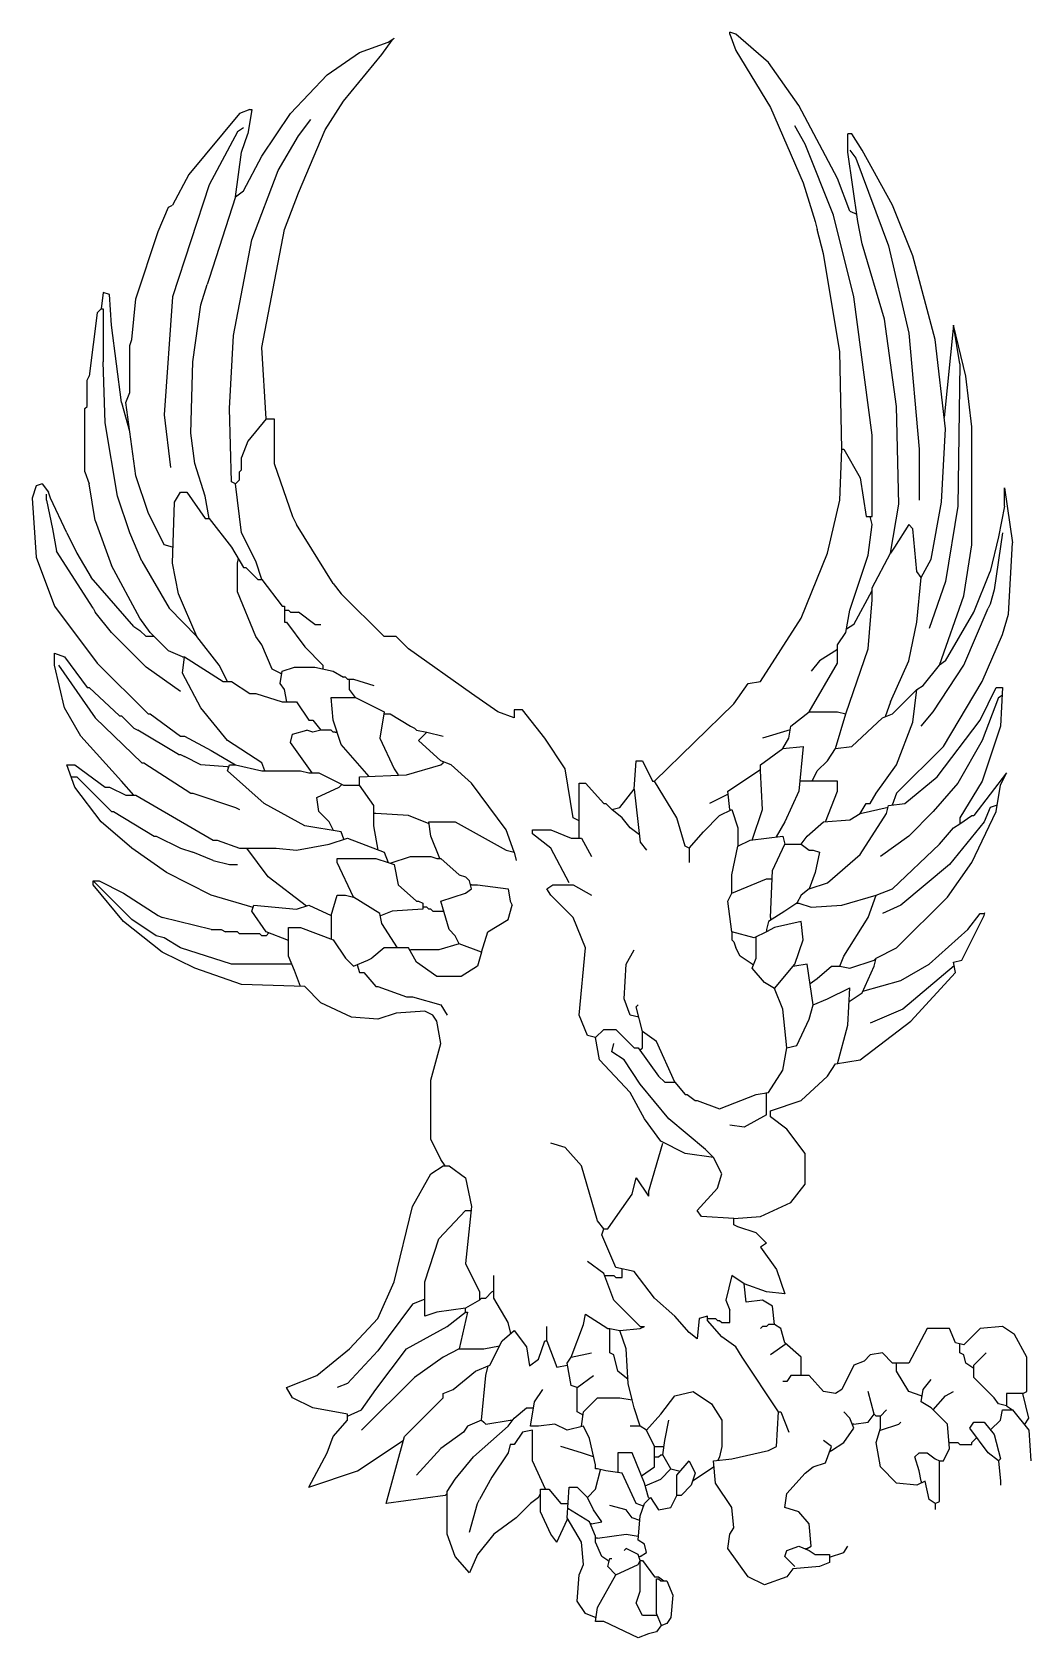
# Model space of a CAD drawing. Extents: x 0.88 to 5.61, y -8.03 to -0.43.
import ezdxf

# ---------------------------------------------------------------- set-up
doc = ezdxf.new("R2010")
doc.units = 0

msp = doc.modelspace()

# ---------------------------------------------------------------- linework, layer by layer
at = {"color": 7, "linetype": 'CONTINUOUS'}
for p, q in [((2.566736, -0.475389), (2.595641, -0.45612)), ((2.586006, -0.465754), (2.595641, -0.45612)), ((4.185465, -0.436849), (4.185465, -0.427213)), ((4.214372, -0.436849), (4.185465, -0.427213)), ((4.185465, -0.436849), (4.214372, -0.513932)), ((4.368536, -0.571742), (4.214372, -0.436849)), ((2.277677, -0.629554), (2.431841, -0.523567)), ((2.431841, -0.523567), (2.566736, -0.475389)), ((2.537829, -0.533201), (2.586006, -0.465754)), ((4.214372, -0.513932), (4.378172, -0.78372)), ((2.354758, -0.754813), (2.537829, -0.533201)), ((4.513065, -0.774084), (4.368536, -0.571742)), ((2.104241, -0.812625), (2.277677, -0.629554)), ((2.268041, -0.889707), (2.354758, -0.754813)), ((1.863358, -0.812625), (1.622477, -1.101684)), ((1.911536, -0.793354), (1.863358, -0.812625)), ((1.921172, -0.793354), (1.9019, -0.908978)), ((1.911536, -0.793354), (1.921172, -0.793354)), ((1.969348, -1.014967), (2.104241, -0.812625)), ((4.378172, -0.78372), (4.532336, -1.140225)), ((4.696136, -1.120954), (4.513065, -0.774084)), ((1.853724, -0.899342), (1.718829, -1.149861)), ((1.882629, -0.880072), (1.853724, -0.899342)), ((1.872994, -0.995696), (1.9019, -0.908978)), ((2.142783, -0.918613), (2.200594, -0.841532)), ((2.142783, -1.188401), (2.268041, -0.889707)), ((4.541972, -0.957154), (4.493794, -0.870437)), ((4.763583, -0.908978), (4.744312, -0.908978)), ((4.744312, -0.995696), (4.744312, -0.908978)), ((4.811758, -0.986061), (4.763583, -0.908978)), ((2.046429, -1.082413), (2.142783, -0.918613)), ((4.676865, -1.294389), (4.541972, -0.957154)), ((4.753948, -0.986061), (4.782853, -1.024601)), ((4.956289, -1.246213), (4.811758, -0.986061)), ((1.844089, -1.207672), (1.872994, -0.995696)), ((1.882629, -1.178767), (1.969348, -1.014967)), ((4.792489, -1.323296), (4.744312, -0.995696)), ((4.782853, -1.024601), (4.937019, -1.43892)), ((1.622477, -1.101684), (1.545394, -1.246213)), ((1.921172, -1.410013), (2.046429, -1.082413)), ((4.532336, -1.140225), (4.590148, -1.323296)), ((4.753948, -1.27512), (4.696136, -1.120954)), ((1.718829, -1.149861), (1.545394, -1.679801)), ((1.844089, -1.207672), (1.718829, -1.593084)), ((1.844089, -1.207672), (1.882629, -1.178767)), ((2.075336, -1.361837), (2.142783, -1.188401)), ((1.477948, -1.371472), (1.526124, -1.255849)), ((1.526124, -1.255849), (1.545394, -1.246213)), ((4.753948, -1.27512), (4.787416, -1.288803)), ((5.052641, -1.487096), (4.956289, -1.246213)), ((1.969348, -1.920684), (2.075336, -1.361837)), ((4.590148, -1.323296), (4.599783, -1.361837)), ((4.628689, -1.477461), (4.599783, -1.361837)), ((4.773219, -1.679801), (4.676865, -1.294389)), ((4.811758, -1.429284), (4.792489, -1.323296)), ((1.371958, -1.689437), (1.477948, -1.371472)), ((1.834453, -1.862872), (1.921172, -1.410013)), ((4.917748, -1.785789), (4.811758, -1.429284)), ((4.937019, -1.43892), (5.033372, -1.853237)), ((4.705772, -1.939954), (4.628689, -1.477461)), ((5.158629, -1.882142), (5.052641, -1.487096)), ((1.718829, -1.593084), (1.709194, -1.621989)), ((1.217794, -1.660532), (1.208158, -1.737613)), ((1.2467, -1.670167), (1.217794, -1.660532)), ((1.256336, -1.814696), (1.2467, -1.670167)), ((1.680289, -1.718342), (1.709194, -1.621989)), ((1.208158, -1.737613), (1.188889, -1.756884)), ((1.208158, -1.737613), (1.217794, -1.737613)), ((1.217794, -1.737613), (1.217794, -1.988132)), ((1.352689, -1.882142), (1.371958, -1.689437)), ((1.545394, -1.679801), (1.506853, -2.238649)), ((1.641748, -1.988132), (1.680289, -1.718342)), ((4.859936, -2.335001), (4.773219, -1.679801)), ((1.188889, -1.756884), (1.150348, -2.055578)), ((1.304512, -2.180837), (1.256336, -1.814696)), ((4.975558, -2.200107), (4.917748, -1.785789)), ((5.245348, -1.814696), (5.200648, -2.25191)), ((5.274253, -1.997767), (5.245348, -1.814696)), ((5.303158, -2.055578), (5.245348, -1.814696)), ((1.343053, -1.911049), (1.352689, -1.882142)), ((1.815183, -2.209742), (1.834453, -1.862872)), ((5.033372, -1.853237), (5.081548, -2.402449)), ((5.206806, -2.306096), (5.158629, -1.882142)), ((1.343053, -2.132661), (1.343053, -1.911049)), ((1.988619, -2.25792), (1.969348, -1.920684)), ((4.715406, -2.402449), (4.705772, -1.939954)), ((1.227429, -2.277189), (1.217794, -1.988132)), ((1.632112, -2.325367), (1.641748, -1.988132)), ((5.274253, -1.997767), (5.264619, -2.672237)), ((1.140712, -2.074849), (1.150348, -2.055578)), ((1.140712, -2.200107), (1.140712, -2.074849)), ((5.332065, -2.296461), (5.303158, -2.055578)), ((1.131077, -2.209742), (1.140712, -2.200107)), ((1.304512, -2.180837), (1.342567, -2.316084)), ((1.323783, -2.180837), (1.343053, -2.132661)), ((1.371958, -2.527707), (1.323783, -2.180837)), ((4.985194, -2.662601), (4.975558, -2.200107)), ((1.131077, -2.508437), (1.131077, -2.209742)), ((1.285241, -2.624061), (1.227429, -2.277189)), ((1.506853, -2.238649), (1.535758, -2.489167)), ((1.824819, -2.556613), (1.815183, -2.209742)), ((1.988619, -2.25792), (1.9019, -2.363907)), ((1.988619, -2.25792), (2.027158, -2.25792)), ((2.027158, -2.25792), (2.027158, -2.469896)), ((1.651383, -2.469896), (1.632112, -2.325367)), ((4.859936, -2.720413), (4.859936, -2.335001)), ((5.187536, -2.652967), (5.206806, -2.306096)), ((5.332065, -2.855307), (5.332065, -2.296461)), ((1.9019, -2.363907), (1.872994, -2.440989)), ((4.705772, -2.643332), (4.715406, -2.402449)), ((4.715406, -2.402449), (4.725041, -2.402449)), ((4.725041, -2.402449), (4.802124, -2.537342)), ((5.081548, -2.402449), (5.081548, -2.643332)), ((1.131077, -2.508437), (1.150348, -2.566249)), ((1.699558, -2.624061), (1.651383, -2.469896)), ((1.863358, -2.508437), (1.872994, -2.498801)), ((1.863358, -2.546978), (1.863358, -2.508437)), ((1.872994, -2.498801), (1.872994, -2.440989)), ((2.027158, -2.469896), (2.113877, -2.720413)), ((0.899829, -2.575884), (0.880558, -2.633696)), ((0.928736, -2.566249), (0.899829, -2.575884)), ((0.928736, -2.566249), (0.957641, -2.604789)), ((1.179253, -2.739684), (1.150348, -2.566249)), ((1.429772, -2.701142), (1.371958, -2.527707)), ((1.844089, -2.566249), (1.824819, -2.556613)), ((1.844089, -2.566249), (1.853724, -2.556613)), ((1.872994, -2.797496), (1.844089, -2.566249)), ((1.853724, -2.556613), (1.863358, -2.546978)), ((4.802124, -2.537342), (4.831029, -2.720413)), ((0.880558, -2.633696), (0.899829, -2.91312)), ((0.948006, -2.643332), (0.948006, -2.614425)), ((0.948006, -2.643332), (0.976912, -2.778225)), ((0.967277, -2.633696), (0.957641, -2.604789)), ((1.044358, -2.797496), (0.967277, -2.633696)), ((1.343053, -2.797496), (1.285241, -2.624061)), ((1.545394, -2.942025), (1.555029, -2.652967)), ((1.555029, -2.652967), (1.583936, -2.604789)), ((1.583936, -2.604789), (1.612841, -2.604789)), ((1.612841, -2.604789), (1.699558, -2.730049)), ((1.718829, -2.730049), (1.699558, -2.624061)), ((4.647958, -2.893849), (4.705772, -2.643332)), ((5.139358, -2.922754), (5.187536, -2.652967)), ((5.486229, -2.58552), (5.524772, -2.845672)), ((5.486229, -2.672237), (5.486229, -2.58552)), ((1.506853, -2.855307), (1.429772, -2.701142)), ((1.699558, -2.730049), (1.718829, -2.730049)), ((1.718829, -2.730049), (1.824819, -2.864942)), ((2.113877, -2.720413), (2.133148, -2.758954)), ((4.831029, -2.720413), (4.859936, -2.720413)), ((4.859936, -2.758954), (4.8503, -2.720413)), ((4.946653, -2.893849), (4.985194, -2.662601)), ((5.264619, -2.672237), (5.206806, -3.028742)), ((5.486229, -2.672237), (5.457324, -2.816767)), ((0.976912, -2.778225), (0.996183, -2.884213)), ((1.044358, -2.797496), (1.092536, -2.893849)), ((1.179253, -2.739684), (1.256336, -2.951661)), ((1.400865, -2.932389), (1.343053, -2.797496)), ((1.940441, -2.932389), (1.872994, -2.797496)), ((2.306583, -3.038378), (2.133148, -2.758954)), ((4.840665, -2.903484), (4.859936, -2.758954)), ((5.033372, -2.758954), (4.965924, -2.864942)), ((5.052641, -2.778225), (5.033372, -2.758954)), ((5.071912, -2.980567), (5.052641, -2.778225)), ((5.476594, -2.797496), (5.438053, -3.067284)), ((1.169619, -3.154001), (0.996183, -2.884213)), ((1.545394, -2.864942), (1.506853, -2.855307)), ((1.824819, -2.864942), (1.882629, -2.961296)), ((4.965924, -2.864942), (4.946653, -2.893849)), ((5.293524, -3.096189), (5.332065, -2.855307)), ((5.457324, -2.816767), (5.418783, -2.980567)), ((5.5055, -3.182907), (5.524772, -2.845672)), ((0.899829, -2.91312), (0.986548, -3.144367)), ((1.092536, -2.893849), (1.159983, -3.009472)), ((1.391229, -3.202178), (1.256336, -2.951661)), ((1.400865, -2.932389), (1.529161, -3.153848)), ((1.5743, -3.086554), (1.545394, -2.942025)), ((1.853724, -2.942025), (1.857868, -2.920026)), ((1.853724, -3.07692), (1.853724, -2.942025)), ((1.882629, -2.961296), (1.892265, -2.961296)), ((1.892265, -2.961296), (1.950077, -3.019107)), ((1.969348, -3.019107), (1.940441, -2.932389)), ((4.5227, -3.202178), (4.647958, -2.893849)), ((4.753948, -3.163637), (4.840665, -2.903484)), ((4.859936, -3.057649), (4.946653, -2.893849)), ((5.091183, -3.009472), (5.139358, -2.922754)), ((1.362324, -3.24072), (1.159983, -3.009472)), ((1.950077, -3.019107), (1.969348, -3.019107)), ((1.969348, -3.019107), (2.0657, -3.144367)), ((2.306583, -3.038378), (2.345124, -3.086554)), ((5.091183, -3.009472), (5.071912, -2.980567)), ((5.071912, -3.221449), (5.091183, -3.009472)), ((5.206806, -3.028742), (5.129724, -3.250354)), ((5.3417, -3.173272), (5.418783, -2.980567)), ((1.661019, -3.288896), (1.5743, -3.086554)), ((1.940441, -3.288896), (1.853724, -3.07692)), ((2.547465, -3.288896), (2.345124, -3.086554)), ((4.773219, -3.231084), (4.859936, -3.070035)), ((4.840665, -3.346707), (4.859936, -3.115461)), ((4.859936, -3.115461), (4.859936, -3.057649)), ((5.1779, -3.423789), (5.293524, -3.096189)), ((5.438053, -3.067284), (5.418783, -3.134732)), ((0.986548, -3.144367), (1.188889, -3.414154)), ((1.169619, -3.154001), (1.179253, -3.173272)), ((1.256336, -3.269625), (1.179253, -3.173272)), ((1.529161, -3.153848), (1.661019, -3.288896)), ((2.0657, -3.144367), (2.075336, -3.144367)), ((2.075336, -3.144367), (2.075336, -3.221449)), ((2.075336, -3.163637), (2.094606, -3.163637)), ((2.094606, -3.163637), (2.104241, -3.173272)), ((2.104241, -3.173272), (2.142783, -3.173272)), ((2.219865, -3.231084), (2.142783, -3.173272)), ((4.734677, -3.269625), (4.753948, -3.163637)), ((5.206806, -3.40452), (5.3417, -3.173272)), ((5.293524, -3.423789), (5.409148, -3.154001)), ((5.418783, -3.134732), (5.409148, -3.154001)), ((5.476594, -3.279261), (5.5055, -3.182907)), ((1.362324, -3.24072), (1.391229, -3.259989)), ((1.439406, -3.269625), (1.391229, -3.202178)), ((1.420136, -3.288896), (1.391229, -3.259989)), ((2.075336, -3.221449), (2.084972, -3.221449)), ((2.084972, -3.221449), (2.171689, -3.337072)), ((2.219865, -3.231084), (2.248772, -3.231084)), ((4.329994, -3.500872), (4.5227, -3.202178)), ((4.773219, -3.231084), (4.737517, -3.254006)), ((5.033372, -3.40452), (5.071912, -3.221449)), ((1.420136, -3.433425), (1.256336, -3.269625)), ((1.458677, -3.288896), (1.420136, -3.288896)), ((1.526124, -3.356342), (1.439406, -3.269625)), ((1.767006, -3.423789), (1.661019, -3.288896)), ((1.969348, -3.327437), (1.940441, -3.288896)), ((2.017524, -3.443061), (1.969348, -3.327437)), ((2.171689, -3.337072), (2.258406, -3.423789)), ((2.605277, -3.288896), (2.547465, -3.288896)), ((2.663089, -3.346707), (2.605277, -3.288896)), ((4.696136, -3.327437), (4.734677, -3.269625)), ((4.696136, -3.414154), (4.696136, -3.327437)), ((5.380241, -3.500872), (5.476594, -3.279261)), ((0.986548, -3.366914), (1.034724, -3.385249)), ((0.986548, -3.423789), (0.986548, -3.366914)), ((1.034724, -3.385249), (1.140712, -3.529778)), ((1.188889, -3.414154), (1.429772, -3.655037)), ((1.593572, -3.385249), (1.526124, -3.356342)), ((1.593572, -3.462332), (1.603206, -3.385249)), ((1.593572, -3.385249), (1.603206, -3.385249)), ((1.603206, -3.385249), (1.786277, -3.500872)), ((2.961783, -3.558684), (2.663089, -3.346707)), ((4.561241, -3.645401), (4.696136, -3.414154)), ((4.609419, -3.40452), (4.570877, -3.452696)), ((4.696136, -3.35032), (4.609419, -3.40452)), ((4.734677, -3.655037), (4.840665, -3.346707)), ((4.946653, -3.597225), (5.033372, -3.40452)), ((5.206806, -3.40452), (5.1779, -3.423789)), ((1.034724, -3.626132), (0.986548, -3.423789)), ((1.005819, -3.423789), (1.179253, -3.674307)), ((1.583936, -3.549049), (1.420136, -3.433425)), ((1.680289, -3.626132), (1.593572, -3.462332)), ((1.805548, -3.500872), (1.767006, -3.423789)), ((2.056065, -3.462332), (2.017524, -3.443061)), ((2.056065, -3.510507), (2.0657, -3.452696)), ((2.056065, -3.462332), (2.064094, -3.462332)), ((2.0657, -3.452696), (2.123512, -3.433425)), ((2.123512, -3.433425), (2.219865, -3.433425)), ((2.219865, -3.433425), (2.306583, -3.452696)), ((2.258406, -3.423789), (2.258406, -3.443061)), ((2.306583, -3.452696), (2.354758, -3.481601)), ((2.364394, -3.481601), (2.354758, -3.481601)), ((2.374029, -3.491237), (2.364394, -3.481601)), ((2.374029, -3.491237), (2.402936, -3.491237)), ((2.383665, -3.539413), (2.383665, -3.491237)), ((2.402936, -3.491237), (2.499289, -3.520142)), ((5.100819, -3.520142), (5.1779, -3.423789)), ((5.148994, -3.645401), (5.293524, -3.423789)), ((1.140712, -3.529778), (1.150348, -3.529778)), ((1.150348, -3.529778), (1.294877, -3.664672)), ((1.786277, -3.500872), (1.824819, -3.500872)), ((1.824819, -3.500872), (1.911536, -3.558684)), ((1.911536, -3.558684), (1.940441, -3.558684)), ((1.940441, -3.558684), (2.0657, -3.597225)), ((2.075336, -3.539413), (2.056065, -3.510507)), ((2.086899, -3.597225), (2.075336, -3.539413)), ((2.412572, -3.577954), (2.383665, -3.539413)), ((3.087041, -3.645401), (2.961783, -3.558684)), ((4.204736, -3.606861), (4.272183, -3.510507)), ((4.272183, -3.510507), (4.329994, -3.500872)), ((4.956289, -3.655037), (5.071912, -3.539413)), ((5.052641, -3.693578), (5.071912, -3.539413)), ((5.071912, -3.539413), (5.100819, -3.520142)), ((5.197172, -3.809201), (5.380241, -3.500872)), ((5.370606, -3.683942), (5.447689, -3.529778)), ((5.447689, -3.529778), (5.476594, -3.529778)), ((5.457324, -3.577954), (5.474667, -3.566393)), ((5.476594, -3.529778), (5.466958, -3.712849)), ((1.111806, -3.761025), (1.034724, -3.626132)), ((1.805548, -3.780296), (1.680289, -3.626132)), ((2.0657, -3.597225), (2.133148, -3.597225)), ((2.133148, -3.597225), (2.190958, -3.683942)), ((2.296948, -3.577954), (2.412572, -3.577954)), ((2.306583, -3.683942), (2.296948, -3.577954)), ((2.412572, -3.577954), (2.547465, -3.645401)), ((2.547465, -3.645401), (2.528194, -3.770661)), ((3.164124, -3.674307), (3.087041, -3.645401)), ((3.202665, -3.635767), (3.164124, -3.635767)), ((3.164124, -3.635767), (3.164124, -3.674307)), ((3.308653, -3.770661), (3.202665, -3.635767)), ((3.828958, -3.973001), (4.204736, -3.606861)), ((4.474524, -3.712849), (4.561241, -3.645401)), ((4.561241, -3.645401), (4.696136, -3.645401)), ((4.696136, -3.645401), (4.734677, -3.655037)), ((4.946653, -3.597225), (4.92063, -3.6693)), ((5.091183, -3.712849), (5.148994, -3.645401)), ((5.457324, -3.577954), (5.380241, -3.780296)), ((1.179253, -3.674307), (1.400865, -3.886284)), ((1.294877, -3.664672), (1.304512, -3.664672)), ((1.304512, -3.664672), (1.362324, -3.722484)), ((1.362324, -3.722484), (1.381594, -3.73212)), ((1.429772, -3.655037), (1.439406, -3.655037)), ((1.439406, -3.655037), (1.583936, -3.761025)), ((2.190958, -3.683942), (2.210229, -3.683942)), ((2.210229, -3.683942), (2.248772, -3.73212)), ((2.345124, -3.799567), (2.306583, -3.683942)), ((2.547465, -3.655037), (2.576372, -3.655037)), ((2.576372, -3.655037), (2.672724, -3.712849)), ((2.672724, -3.712849), (2.691994, -3.722484)), ((2.701629, -3.73212), (2.691994, -3.722484)), ((4.464889, -3.770661), (4.474524, -3.712849)), ((4.6865, -3.818837), (4.734677, -3.655037)), ((4.763583, -3.809201), (4.908112, -3.674307)), ((4.908112, -3.674307), (4.956289, -3.655037)), ((4.975558, -3.89592), (5.052641, -3.693578)), ((5.168265, -3.953732), (5.370606, -3.683942)), ((5.466958, -3.712849), (5.380241, -3.973001)), ((1.304512, -3.973001), (1.111806, -3.761025)), ((1.5743, -3.847742), (1.381594, -3.73212)), ((1.583936, -3.761025), (1.603206, -3.761025)), ((1.603206, -3.761025), (1.728465, -3.828472)), ((1.969348, -3.886284), (1.805548, -3.780296)), ((2.104241, -3.789932), (2.113877, -3.751389)), ((2.207476, -3.934461), (2.104241, -3.789932)), ((2.113877, -3.751389), (2.181324, -3.73212)), ((2.210229, -3.741754), (2.181324, -3.73212)), ((2.248772, -3.73212), (2.210229, -3.741754)), ((2.296948, -3.73212), (2.248772, -3.73212)), ((2.306583, -3.741754), (2.296948, -3.73212)), ((2.316219, -3.741754), (2.306583, -3.741754)), ((2.316219, -3.741754), (2.325854, -3.741755)), ((2.477031, -3.951767), (2.345124, -3.799567)), ((2.528194, -3.770661), (2.595641, -3.915189)), ((2.701629, -3.73212), (2.749806, -3.741754)), ((2.711265, -3.780296), (2.749806, -3.741754)), ((2.817253, -3.876649), (2.711265, -3.780296)), ((2.749806, -3.741754), (2.826889, -3.761025)), ((3.405006, -3.915189), (3.308653, -3.770661)), ((4.471659, -3.730036), (4.339629, -3.770661)), ((4.435983, -3.818837), (4.464889, -3.770661)), ((5.380241, -3.780296), (5.264619, -3.982637)), ((1.5743, -3.847742), (1.583936, -3.847742)), ((1.583936, -3.847742), (1.603206, -3.857378)), ((1.680289, -3.89592), (1.603206, -3.857378)), ((1.728465, -3.828472), (1.844089, -3.89592)), ((2.865429, -3.89592), (2.817253, -3.876649)), ((3.732606, -4.011542), (3.742241, -3.876649)), ((3.742241, -3.876649), (3.771148, -3.876649)), ((3.771148, -3.876649), (3.819324, -3.973001)), ((4.329994, -3.89592), (4.435983, -3.818837)), ((4.435983, -3.818837), (4.532336, -3.809201)), ((4.532336, -3.809201), (4.513065, -4.021178)), ((4.599783, -3.924825), (4.647958, -3.876649)), ((4.647958, -3.876649), (4.6865, -3.818837)), ((4.6865, -3.818837), (4.763583, -3.809201)), ((4.975558, -4.030813), (5.197172, -3.809201)), ((1.0829, -4.001907), (1.044358, -3.89592)), ((1.044358, -3.89592), (1.0829, -3.89592)), ((1.0829, -3.89592), (1.227429, -4.001907)), ((1.400865, -3.886284), (1.4105, -3.886284)), ((1.4105, -3.886284), (1.632112, -4.030813)), ((1.805548, -3.905554), (1.680289, -3.89592)), ((1.805548, -3.924825), (1.815183, -3.89592)), ((1.805548, -3.905554), (1.811972, -3.905554)), ((1.978983, -4.078989), (1.805548, -3.924825)), ((1.815183, -3.89592), (1.844089, -3.89592)), ((1.844089, -3.89592), (1.969348, -3.924825)), ((1.982195, -3.924825), (1.969348, -3.886284)), ((1.969348, -3.924825), (2.152419, -3.924825)), ((2.152419, -3.924825), (2.190958, -3.934461)), ((2.190958, -3.934461), (2.239136, -3.934461)), ((2.239136, -3.934461), (2.354758, -3.992272)), ((2.431841, -3.953732), (2.653453, -3.944096)), ((2.595641, -3.915189), (2.614912, -3.944096)), ((2.653453, -3.944096), (2.817253, -3.89592)), ((2.817253, -3.89592), (2.826889, -3.886284)), ((2.826889, -3.886284), (2.828882, -3.8813)), ((2.961783, -3.982637), (2.865429, -3.89592)), ((3.443548, -4.146437), (3.405006, -3.915189)), ((4.175829, -4.021178), (4.329994, -3.918401)), ((4.329994, -3.924825), (4.329994, -3.89592)), ((4.339629, -4.107896), (4.329994, -3.924825)), ((4.575695, -3.973001), (4.599783, -3.924825)), ((4.879206, -4.030813), (4.975558, -3.89592)), ((5.495865, -3.934461), (5.3417, -4.136801)), ((5.466958, -3.992272), (5.495865, -3.934461)), ((1.063629, -3.953732), (1.092536, -3.953732)), ((1.208158, -4.165707), (1.0829, -4.001907)), ((1.092536, -3.953732), (1.256336, -4.117532)), ((1.227429, -4.001907), (1.2467, -4.001907)), ((1.2467, -4.001907), (1.323783, -4.040449)), ((1.362324, -4.040449), (1.304512, -3.973001)), ((2.2295, -4.050084), (2.335489, -4.001907)), ((2.335489, -4.001907), (2.348336, -3.989061)), ((2.354758, -3.992272), (2.431841, -3.992272)), ((2.431841, -3.992272), (2.431841, -3.953732)), ((2.499289, -4.088625), (2.431841, -3.992272)), ((3.125583, -4.204249), (2.961783, -3.982637)), ((3.472453, -4.242789), (3.472453, -3.982637)), ((3.472453, -3.982637), (3.501358, -3.982637)), ((3.501358, -3.982637), (3.588077, -4.078989)), ((3.665158, -4.098261), (3.732606, -4.011542)), ((3.732606, -4.011542), (3.761512, -4.262061)), ((3.819324, -3.973001), (3.828958, -3.973001)), ((3.934948, -4.146437), (3.828958, -3.973001)), ((4.185465, -4.107896), (4.175829, -4.021178)), ((4.513065, -4.021178), (4.445619, -4.165707)), ((4.696136, -3.973001), (4.517445, -3.973001)), ((4.638324, -4.165707), (4.696136, -4.021178)), ((4.696136, -4.021178), (4.696136, -3.973001)), ((5.0141, -4.078989), (5.168265, -3.953732)), ((5.264619, -3.982637), (5.148994, -4.117532)), ((5.380241, -3.973001), (5.274253, -4.146437)), ((5.447689, -4.117532), (5.466958, -3.992272)), ((1.323783, -4.040449), (1.371958, -4.040449)), ((1.371958, -4.040449), (1.7381, -4.252425)), ((1.632112, -4.030813), (1.641748, -4.030813)), ((1.641748, -4.030813), (1.844089, -4.098261)), ((1.844089, -4.098261), (1.863358, -4.107896)), ((2.171689, -4.184978), (1.978983, -4.078989)), ((2.239136, -4.117532), (2.2295, -4.050084)), ((2.499289, -4.184978), (2.499289, -4.088625)), ((3.588077, -4.078989), (3.597712, -4.078989)), ((3.597712, -4.078989), (3.626619, -4.107896)), ((3.626619, -4.107896), (3.665158, -4.098261)), ((4.177351, -4.03487), (4.089112, -4.078989)), ((4.802124, -4.127167), (4.831029, -4.078989)), ((4.802124, -4.127167), (4.935052, -4.096491)), ((4.831029, -4.078989), (4.8503, -4.078989)), ((4.8503, -4.078989), (4.879206, -4.030813)), ((4.927383, -4.127167), (4.937019, -4.088625)), ((4.937019, -4.088625), (5.0141, -4.078989)), ((4.975558, -4.030813), (4.954691, -4.086416)), ((5.418783, -4.098261), (5.389877, -4.165707)), ((5.452376, -4.087063), (5.418783, -4.098261)), ((1.352689, -4.290967), (1.208158, -4.165707)), ((1.256336, -4.117532), (1.265972, -4.117532)), ((1.265972, -4.117532), (1.458677, -4.233154)), ((2.287312, -4.165707), (2.239136, -4.117532)), ((2.308335, -4.207753), (2.287312, -4.165707)), ((2.508924, -4.127167), (2.499289, -4.127167)), ((2.663089, -4.136801), (2.508924, -4.127167)), ((2.760901, -4.175926), (2.663089, -4.136801)), ((2.759441, -4.165707), (2.8847, -4.165707)), ((2.769077, -4.233154), (2.759441, -4.165707)), ((2.8847, -4.165707), (3.125583, -4.300601)), ((3.472453, -4.160889), (3.443548, -4.146437)), ((3.674794, -4.146437), (3.626619, -4.107896)), ((3.713336, -4.194613), (3.674794, -4.146437)), ((3.973489, -4.281332), (3.934948, -4.146437)), ((4.060206, -4.213884), (4.137289, -4.136801)), ((4.137289, -4.136801), (4.1951, -4.107896)), ((4.185465, -4.107896), (4.187392, -4.11175)), ((4.1951, -4.107896), (4.224006, -4.194613)), ((4.291453, -4.252425), (4.339629, -4.107896)), ((4.445619, -4.165707), (4.404853, -4.237045)), ((4.551606, -4.233154), (4.628689, -4.165707)), ((4.628689, -4.165707), (4.753948, -4.156072)), ((4.753948, -4.156072), (4.802124, -4.127167)), ((4.802124, -4.319872), (4.927383, -4.127167)), ((5.148994, -4.117532), (5.033372, -4.233154)), ((5.389877, -4.165707), (5.226077, -4.368049)), ((5.245348, -4.194613), (5.274253, -4.175342)), ((5.274253, -4.175342), (5.332065, -4.136801)), ((5.274253, -4.146437), (5.274253, -4.175342)), ((5.332065, -4.358413), (5.447689, -4.117532)), ((5.332065, -4.136801), (5.3417, -4.136801)), ((1.458677, -4.233154), (1.468312, -4.233154)), ((1.468312, -4.233154), (1.583936, -4.290967)), ((1.7381, -4.252425), (1.757372, -4.252425)), ((1.757372, -4.252425), (1.863358, -4.290967)), ((2.345124, -4.213884), (2.171689, -4.184978)), ((2.287312, -4.271696), (2.374029, -4.242789)), ((2.356685, -4.248571), (2.345124, -4.213884)), ((2.374029, -4.242789), (2.547465, -4.310237)), ((2.520129, -4.299606), (2.499289, -4.184978)), ((2.811473, -4.339142), (2.769077, -4.233154)), ((3.164124, -4.310237), (3.125583, -4.204249)), ((3.250841, -4.22352), (3.250841, -4.204249)), ((3.250841, -4.204249), (3.337558, -4.204249)), ((3.337558, -4.290967), (3.250841, -4.22352)), ((3.337558, -4.204249), (3.433912, -4.242789)), ((3.433912, -4.242789), (3.482089, -4.242789)), ((3.482089, -4.242789), (3.530265, -4.329507)), ((3.757557, -4.22778), (3.713336, -4.194613)), ((3.992758, -4.290967), (4.060206, -4.213884)), ((4.224006, -4.194613), (4.224006, -4.281332)), ((4.224006, -4.281332), (4.281819, -4.252425)), ((4.281819, -4.252425), (4.435983, -4.233154)), ((4.435983, -4.233154), (4.445619, -4.271696)), ((4.5227, -4.271696), (4.551606, -4.233154)), ((5.033372, -4.233154), (4.898477, -4.329507)), ((5.1779, -4.271696), (5.245348, -4.194613)), ((1.516489, -4.406589), (1.352689, -4.290967)), ((1.583936, -4.290967), (1.641748, -4.310237)), ((1.7381, -4.348778), (1.641748, -4.310237)), ((1.863358, -4.290967), (2.036794, -4.290967)), ((1.998253, -4.425861), (1.897084, -4.290967)), ((2.036794, -4.290967), (2.133148, -4.300601)), ((2.133148, -4.300601), (2.287312, -4.271696)), ((2.547465, -4.310237), (2.566736, -4.358413)), ((2.576371, -4.361625), (2.672724, -4.329507)), ((2.672724, -4.329507), (2.769077, -4.329507)), ((2.769077, -4.329507), (2.797983, -4.339142)), ((3.125583, -4.300601), (3.164124, -4.310237)), ((3.164124, -4.310237), (3.173758, -4.348778)), ((3.424277, -4.454767), (3.337558, -4.290967)), ((3.761512, -4.262061), (3.790419, -4.300601)), ((3.992758, -4.290967), (3.973489, -4.281332)), ((3.992758, -4.290967), (3.992758, -4.358413)), ((4.1951, -4.416225), (4.224006, -4.281332)), ((4.387806, -4.396954), (4.445619, -4.271696)), ((4.445619, -4.271696), (4.5227, -4.271696)), ((4.5227, -4.271696), (4.561241, -4.300601)), ((4.561241, -4.300601), (4.580512, -4.300601)), ((4.580512, -4.300601), (4.609419, -4.310237)), ((4.609419, -4.310237), (4.590148, -4.406589)), ((4.647958, -4.454767), (4.802124, -4.319872)), ((4.956289, -4.483672), (5.1779, -4.271696)), ((1.728465, -4.512578), (1.516489, -4.406589)), ((1.7381, -4.348778), (1.815183, -4.368049)), ((1.815183, -4.368049), (1.853724, -4.368049)), ((2.325853, -4.339142), (2.508924, -4.339142)), ((2.325853, -4.358413), (2.325853, -4.339142)), ((2.402936, -4.522213), (2.325853, -4.358413)), ((2.508924, -4.339142), (2.566736, -4.358413)), ((2.566736, -4.358413), (2.595641, -4.368049)), ((2.595641, -4.368049), (2.614912, -4.464401)), ((2.797983, -4.339142), (2.817253, -4.339142)), ((2.817253, -4.339142), (2.903972, -4.416225)), ((4.378172, -4.618567), (4.387806, -4.396954)), ((4.590148, -4.406589), (4.561241, -4.483672)), ((5.226077, -4.368049), (4.994829, -4.560754)), ((5.216441, -4.522213), (5.332065, -4.358413)), ((1.169619, -4.464401), (1.169619, -4.445132)), ((1.169619, -4.445132), (1.198524, -4.445132)), ((1.352689, -4.628201), (1.169619, -4.445132)), ((1.314148, -4.637837), (1.169619, -4.464401)), ((1.198524, -4.445132), (1.314148, -4.502942)), ((2.179602, -4.56454), (1.998253, -4.425861)), ((2.614912, -4.464401), (2.701629, -4.541484)), ((2.903972, -4.416225), (2.932877, -4.425861)), ((2.952148, -4.445132), (2.932877, -4.425861)), ((2.932877, -4.502942), (2.961783, -4.483672)), ((2.961783, -4.483672), (2.952148, -4.445132)), ((2.961783, -4.464401), (2.956966, -4.464402)), ((2.961783, -4.464401), (2.990689, -4.464401)), ((2.990689, -4.464401), (3.135219, -4.483672)), ((3.135219, -4.483672), (3.144853, -4.541484)), ((3.318289, -4.483672), (3.347194, -4.464401)), ((3.337558, -4.512578), (3.318289, -4.483672)), ((3.347194, -4.464401), (3.443548, -4.464401)), ((3.443548, -4.464401), (3.530265, -4.512578)), ((4.1951, -4.502942), (4.1951, -4.416225)), ((4.1951, -4.502942), (4.3589, -4.435496)), ((4.3589, -4.435496), (4.378172, -4.435496)), ((4.378172, -4.435496), (4.386115, -4.435841)), ((4.561241, -4.483672), (4.5227, -4.512578)), ((4.561241, -4.483672), (4.647958, -4.454767)), ((4.879206, -4.512578), (4.956289, -4.483672)), ((1.314148, -4.502942), (1.477948, -4.608932)), ((1.927011, -4.572141), (1.728465, -4.512578)), ((1.921172, -4.589661), (1.930806, -4.560754)), ((1.930806, -4.560754), (2.133148, -4.580025)), ((2.133148, -4.580025), (2.190958, -4.560754)), ((2.190958, -4.560754), (2.296948, -4.608932)), ((2.296948, -4.608932), (2.325853, -4.512578)), ((2.325853, -4.512578), (2.364394, -4.512578)), ((2.364394, -4.512578), (2.402936, -4.522213)), ((2.528194, -4.599296), (2.402936, -4.522213)), ((2.701629, -4.541484), (2.711265, -4.541484)), ((2.711265, -4.541484), (2.730536, -4.55112)), ((2.730536, -4.55112), (2.730536, -4.580025)), ((2.817253, -4.541484), (2.932877, -4.502942)), ((2.855794, -4.676378), (2.817253, -4.541484)), ((3.135219, -4.628201), (3.154489, -4.560754)), ((3.144853, -4.541484), (3.154489, -4.560754)), ((3.443548, -4.618567), (3.337558, -4.512578)), ((4.175829, -4.541484), (4.1951, -4.502942)), ((4.1951, -4.686013), (4.175829, -4.541484)), ((4.503429, -4.55112), (4.445619, -4.589661)), ((4.5227, -4.512578), (4.503429, -4.55112)), ((4.503429, -4.55112), (4.513065, -4.55112)), ((4.513065, -4.55112), (4.570877, -4.570389)), ((4.570877, -4.570389), (4.715406, -4.560754)), ((4.715406, -4.560754), (4.879206, -4.512578)), ((4.840665, -4.618567), (4.879206, -4.512578)), ((4.994829, -4.560754), (4.908112, -4.599296)), ((4.975558, -4.763096), (5.216441, -4.522213)), ((1.468312, -4.705284), (1.352689, -4.628201)), ((1.477948, -4.608932), (1.497219, -4.618567)), ((1.728465, -4.676378), (1.497219, -4.618567)), ((1.988619, -4.686013), (1.921172, -4.589661)), ((2.296948, -4.608932), (2.296948, -4.720941)), ((2.537829, -4.647472), (2.528194, -4.599296)), ((2.586006, -4.589661), (2.530692, -4.611787)), ((2.730536, -4.580025), (2.586006, -4.589661)), ((2.749806, -4.570389), (2.730536, -4.570389)), ((2.759441, -4.580025), (2.749806, -4.570389)), ((2.769077, -4.580025), (2.759441, -4.580025)), ((2.778712, -4.589661), (2.769077, -4.580025)), ((2.778712, -4.589661), (2.831018, -4.589661)), ((3.038865, -4.686013), (3.135219, -4.628201)), ((3.501358, -4.763096), (3.443548, -4.618567)), ((4.445619, -4.589661), (4.368536, -4.637837)), ((4.378172, -4.628201), (4.37801, -4.631916)), ((4.378172, -4.618567), (4.378172, -4.628201)), ((4.725041, -4.801637), (4.840665, -4.618567)), ((5.283889, -4.820907), (5.389877, -4.608932)), ((5.312794, -4.676378), (5.370606, -4.599296)), ((5.370606, -4.599296), (5.389877, -4.599296)), ((5.389877, -4.599296), (5.392926, -4.596735)), ((5.389877, -4.608932), (5.392926, -4.596735)), ((1.497219, -4.782367), (1.314148, -4.637837)), ((1.506853, -4.71492), (1.468312, -4.705284)), ((1.728465, -4.676378), (1.776641, -4.676378)), ((1.776641, -4.676378), (1.795912, -4.686013)), ((1.853724, -4.686013), (1.795912, -4.686013)), ((1.863358, -4.695649), (1.853724, -4.686013)), ((1.959712, -4.695649), (1.863358, -4.695649)), ((1.969348, -4.705284), (1.959712, -4.695649)), ((1.988619, -4.705284), (1.969348, -4.705284)), ((2.094606, -4.728408), (1.988619, -4.686013)), ((2.002383, -4.691519), (1.988619, -4.705284)), ((2.094606, -4.801637), (2.094606, -4.666742)), ((2.094606, -4.666742), (2.152419, -4.666742)), ((2.152419, -4.666742), (2.306583, -4.724554)), ((2.611409, -4.763096), (2.537829, -4.647472)), ((2.8847, -4.705284), (2.855794, -4.676378)), ((2.903972, -4.743825), (2.8847, -4.705284)), ((3.009958, -4.782367), (3.038865, -4.686013)), ((4.301089, -4.71492), (4.1951, -4.686013)), ((4.1951, -4.686013), (4.1951, -4.724554)), ((4.3589, -4.686013), (4.301089, -4.71492)), ((4.310724, -4.811272), (4.310724, -4.710102)), ((4.368536, -4.637837), (4.3589, -4.676378)), ((4.397441, -4.666742), (4.3589, -4.686013)), ((4.3589, -4.676378), (4.3589, -4.686013)), ((4.5227, -4.637837), (4.397441, -4.666742)), ((4.532336, -4.724554), (4.5227, -4.637837)), ((5.129724, -4.840178), (5.312794, -4.676378)), ((1.651383, -4.859449), (1.497219, -4.782367)), ((1.583936, -4.763096), (1.506853, -4.71492)), ((1.824819, -4.840178), (1.583936, -4.763096)), ((2.306583, -4.724554), (2.364394, -4.811272)), ((2.547465, -4.763096), (2.489653, -4.811272)), ((2.663089, -4.763096), (2.547465, -4.763096)), ((2.701629, -4.830542), (2.663089, -4.763096)), ((2.807619, -4.772732), (2.672724, -4.772732)), ((2.903972, -4.743825), (2.807619, -4.772732)), ((3.009958, -4.782367), (2.903972, -4.743825)), ((3.009958, -4.782367), (2.990689, -4.849813)), ((3.472453, -5.081061), (3.501358, -4.763096)), ((3.694065, -4.840178), (3.732606, -4.772732)), ((4.1951, -4.724554), (4.204736, -4.734189)), ((4.204736, -4.734189), (4.214372, -4.763096)), ((4.233641, -4.801637), (4.214372, -4.763096)), ((4.493794, -4.840178), (4.532336, -4.724554)), ((4.879206, -4.811272), (4.975558, -4.763096)), ((1.872994, -4.936532), (1.651383, -4.859449)), ((2.111124, -4.840178), (1.824819, -4.840178)), ((2.123512, -4.869084), (2.094606, -4.801637)), ((2.364394, -4.811272), (2.402936, -4.849813)), ((2.402936, -4.849813), (2.470383, -4.820907)), ((2.419797, -4.842587), (2.431841, -4.87872)), ((2.470383, -4.820907), (2.489653, -4.811272)), ((2.797983, -4.897989), (2.701629, -4.830542)), ((2.990689, -4.849813), (2.913606, -4.897989)), ((3.684429, -5.003978), (3.694065, -4.840178)), ((4.291453, -4.840178), (4.233641, -4.801637)), ((4.291453, -4.859449), (4.310724, -4.811272)), ((4.291453, -4.840178), (4.299162, -4.840178)), ((4.349265, -4.926896), (4.291453, -4.859449)), ((4.397441, -4.955801), (4.493794, -4.840178)), ((4.493794, -4.849813), (4.484617, -4.85119)), ((4.551606, -4.840178), (4.493794, -4.849813)), ((4.580512, -5.032884), (4.551606, -4.840178)), ((4.599783, -4.907625), (4.667229, -4.849813)), ((4.667229, -4.849813), (4.705772, -4.849813)), ((4.705772, -4.849813), (4.725041, -4.801637)), ((4.705772, -4.849813), (4.753948, -4.859449)), ((4.753948, -4.859449), (4.869572, -4.820907)), ((4.811758, -4.975072), (4.869572, -4.849813)), ((4.869572, -4.849813), (4.879206, -4.811272)), ((4.869572, -4.820907), (4.879206, -4.811272)), ((4.994829, -4.917261), (5.129724, -4.840178)), ((5.248648, -4.847041), (5.004465, -5.052154)), ((5.245348, -4.830542), (5.283889, -4.820907)), ((5.254983, -4.87872), (5.245348, -4.830542)), ((2.171689, -4.946167), (1.872994, -4.936532)), ((2.152419, -4.946167), (2.123512, -4.869084)), ((2.431841, -4.87872), (2.451112, -4.87872)), ((2.451112, -4.87872), (2.508924, -4.946167)), ((2.913606, -4.897989), (2.797983, -4.897989)), ((4.397441, -4.955801), (4.349265, -4.926896)), ((4.565183, -4.930692), (4.599783, -4.907625)), ((4.815443, -4.96709), (4.994829, -4.917261)), ((5.043006, -5.109967), (5.254983, -4.87872)), ((2.248772, -5.023249), (2.171689, -4.946167)), ((2.508924, -4.946167), (2.518558, -4.946167)), ((2.518558, -4.946167), (2.653453, -4.994342)), ((2.653453, -4.994342), (2.682358, -4.994342)), ((2.682358, -4.994342), (2.817253, -5.032884)), ((3.713336, -5.081061), (3.684429, -5.003978)), ((4.435983, -5.052154), (4.397441, -4.955801)), ((4.580512, -5.032884), (4.647958, -5.003978)), ((4.647958, -5.003978), (4.753207, -4.951354)), ((4.744312, -5.129237), (4.753207, -4.951354)), ((4.749961, -5.016271), (4.811758, -4.975072)), ((2.3933, -5.090696), (2.248772, -5.023249)), ((2.518558, -5.100332), (2.3933, -5.090696)), ((2.605277, -5.071425), (2.518558, -5.100332)), ((2.740172, -5.061789), (2.605277, -5.071425)), ((2.778712, -5.081061), (2.740172, -5.061789)), ((2.797983, -5.109967), (2.778712, -5.081061)), ((2.817253, -5.032884), (2.846158, -5.081061)), ((3.510994, -5.177413), (3.472453, -5.081061)), ((3.754446, -5.091339), (3.713336, -5.081061)), ((3.742241, -5.04252), (3.751877, -5.032884)), ((3.771148, -5.158142), (3.742241, -5.04252)), ((4.455253, -5.235225), (4.435983, -5.052154)), ((4.561241, -5.100332), (4.580512, -5.032884)), ((5.004465, -5.052154), (4.8503, -5.119601)), ((2.817253, -5.215954), (2.797983, -5.109967)), ((3.549536, -5.187049), (3.588077, -5.148507)), ((3.588077, -5.148507), (3.645889, -5.148507)), ((3.645889, -5.148507), (3.732606, -5.235225)), ((3.838594, -5.20632), (3.771148, -5.158142)), ((3.771148, -5.235225), (3.771148, -5.158142)), ((4.503429, -5.225589), (4.561241, -5.100332)), ((4.696136, -5.312307), (4.744312, -5.129237)), ((4.802124, -5.293037), (5.043006, -5.109967)), ((2.769077, -5.389389), (2.817253, -5.215954)), ((3.549536, -5.187049), (3.510994, -5.177413)), ((3.568806, -5.293037), (3.549536, -5.187049)), ((3.626619, -5.254496), (3.636253, -5.215954)), ((3.732606, -5.235225), (3.751877, -5.235225)), ((3.751877, -5.235225), (3.848229, -5.37012)), ((3.759906, -5.246467), (3.771148, -5.235225)), ((3.925312, -5.399025), (3.838594, -5.20632)), ((4.435983, -5.341213), (4.455253, -5.235225)), ((4.455253, -5.235225), (4.503429, -5.225589)), ((3.713336, -5.447201), (3.568806, -5.293037)), ((3.684429, -5.293037), (3.626619, -5.254496)), ((3.761512, -5.408661), (3.684429, -5.293037)), ((4.647958, -5.37012), (4.6865, -5.312307)), ((4.6865, -5.312307), (4.802124, -5.293037)), ((2.769077, -5.668813), (2.769077, -5.389389)), ((3.848229, -5.37012), (3.877136, -5.399025)), ((4.368536, -5.447201), (4.435983, -5.341213)), ((4.5227, -5.485742), (4.647958, -5.37012)), ((3.780783, -5.572461), (3.713336, -5.447201)), ((3.896406, -5.572461), (3.761512, -5.408661)), ((3.877136, -5.399025), (3.925312, -5.399025)), ((3.925312, -5.399025), (3.973489, -5.456837)), ((3.973489, -5.456837), (3.983124, -5.456837)), ((3.983124, -5.456837), (4.021665, -5.485742)), ((4.137289, -5.524284), (4.310724, -5.456837)), ((4.310724, -5.456837), (4.368536, -5.447201)), ((4.3589, -5.553189), (4.3589, -5.447201)), ((4.021665, -5.485742), (4.0313, -5.485742)), ((4.0313, -5.485742), (4.137289, -5.524284)), ((4.378172, -5.53392), (4.5227, -5.485742)), ((4.378172, -5.562825), (4.378172, -5.53392)), ((3.857865, -5.678449), (3.780783, -5.572461)), ((4.069841, -5.716989), (3.896406, -5.572461)), ((4.252912, -5.611001), (4.185465, -5.601367)), ((4.3589, -5.553189), (4.252912, -5.611001)), ((4.455253, -5.620637), (4.378172, -5.562825)), ((4.541972, -5.736261), (4.455253, -5.620637)), ((2.817253, -5.765167), (2.769077, -5.668813)), ((3.405006, -5.707354), (3.337558, -5.688084)), ((3.800053, -5.919332), (3.8675, -5.688084)), ((3.973489, -5.736261), (3.857865, -5.678449)), ((2.836524, -5.794072), (2.817253, -5.765167)), ((3.482089, -5.794072), (3.405006, -5.707354)), ((4.108383, -5.755532), (3.973489, -5.736261)), ((4.069841, -5.716989), (4.108383, -5.755532)), ((4.146924, -5.832613), (4.108383, -5.755532)), ((4.541972, -5.880789), (4.541972, -5.736261)), ((2.682358, -5.986778), (2.769077, -5.832613)), ((2.769077, -5.832613), (2.826889, -5.794072)), ((2.826889, -5.794072), (2.855794, -5.794072)), ((2.855794, -5.794072), (2.932877, -5.851884)), ((2.932877, -5.851884), (2.961783, -5.986778)), ((3.559172, -6.054225), (3.482089, -5.794072)), ((3.722972, -5.928967), (3.742241, -5.851884)), ((3.742241, -5.851884), (3.800053, -5.938601)), ((4.127653, -5.900061), (4.146924, -5.832613)), ((3.655524, -6.02532), (3.722972, -5.928967)), ((3.800053, -5.919332), (3.800053, -5.938601)), ((4.0313, -6.006049), (4.127653, -5.900061)), ((4.474524, -5.967507), (4.541972, -5.880789)), ((2.595641, -6.343284), (2.682358, -5.986778)), ((2.961783, -5.986778), (2.932877, -6.256567)), ((4.329994, -6.034954), (4.474524, -5.967507)), ((2.807619, -6.140942), (2.932877, -6.006049)), ((2.932877, -6.006049), (2.959719, -6.006049)), ((3.588077, -6.092767), (3.559172, -6.054225)), ((3.607348, -6.092767), (3.655524, -6.02532)), ((4.050572, -6.034954), (4.0313, -6.006049)), ((4.204736, -6.044589), (4.050572, -6.034954)), ((4.204736, -6.044589), (4.329994, -6.034954)), ((4.204736, -6.073496), (4.204736, -6.044589)), ((4.224006, -6.083132), (4.204736, -6.073496)), ((2.740172, -6.343284), (2.807619, -6.140942)), ((3.578441, -6.121672), (3.588077, -6.092767)), ((3.645889, -6.275837), (3.578441, -6.121672)), ((3.588077, -6.092767), (3.607348, -6.092767)), ((4.310724, -6.112037), (4.224006, -6.083132)), ((4.3589, -6.160213), (4.310724, -6.112037)), ((4.3589, -6.160213), (4.329994, -6.179484)), ((4.329994, -6.179484), (4.407077, -6.285472)), ((2.932877, -6.256567), (3.000324, -6.391461)), ((3.588077, -6.304742), (3.510994, -6.246932)), ((3.636253, -6.430001), (3.588077, -6.304742)), ((3.732606, -6.295107), (3.645889, -6.275837)), ((3.674794, -6.324013), (3.674794, -6.28226)), ((3.828958, -6.420367), (3.732606, -6.295107)), ((4.407077, -6.285472), (4.445619, -6.401096)), ((2.518558, -6.51672), (2.595641, -6.343284)), ((2.740172, -6.507084), (2.740172, -6.343284)), ((3.067772, -6.420367), (3.067772, -6.314378)), ((3.591783, -6.314378), (3.636253, -6.314378)), ((3.636253, -6.314378), (3.645889, -6.324013)), ((3.645889, -6.324013), (3.674794, -6.324013)), ((4.1951, -6.314378), (4.166194, -6.430001)), ((4.252912, -6.35292), (4.1951, -6.314378)), ((4.262548, -6.439637), (4.252912, -6.35292)), ((4.3589, -6.391461), (4.252912, -6.35292)), ((2.682358, -6.449272), (2.566736, -6.603437)), ((2.740172, -6.426147), (2.682358, -6.449272)), ((3.000324, -6.430001), (2.932877, -6.468542)), ((3.000324, -6.391461), (3.000324, -6.430001)), ((3.000324, -6.430001), (3.009958, -6.420367)), ((3.009958, -6.420367), (3.029229, -6.420367)), ((3.029229, -6.420367), (3.058136, -6.391461)), ((3.058136, -6.391461), (3.067772, -6.386257)), ((3.135219, -6.535989), (3.067772, -6.420367)), ((3.761512, -6.555261), (3.636253, -6.430001)), ((3.925312, -6.507084), (3.828958, -6.420367)), ((4.166194, -6.430001), (4.185465, -6.478178)), ((4.339629, -6.430001), (4.262548, -6.439637)), ((4.387806, -6.458907), (4.339629, -6.430001)), ((4.445619, -6.401096), (4.3589, -6.391461)), ((4.397441, -6.545625), (4.387806, -6.458907)), ((2.383665, -6.661249), (2.518558, -6.51672)), ((2.797983, -6.487813), (2.740172, -6.507084)), ((2.932877, -6.468542), (2.797983, -6.487813)), ((2.846158, -6.555261), (2.932877, -6.487813)), ((2.942512, -6.487813), (2.903972, -6.661249)), ((2.932877, -6.487813), (2.932877, -6.468542)), ((2.932877, -6.487813), (2.942512, -6.487813)), ((3.148175, -6.587822), (3.135219, -6.535989)), ((3.491724, -6.545625), (3.501358, -6.497449)), ((3.501358, -6.497449), (3.607348, -6.564896)), ((3.992758, -6.584167), (3.925312, -6.507084)), ((4.040936, -6.51672), (4.0313, -6.613072)), ((4.079477, -6.507084), (4.040936, -6.51672)), ((4.079477, -6.526354), (4.079477, -6.507084)), ((4.079477, -6.51672), (4.118019, -6.51672)), ((4.146924, -6.603437), (4.079477, -6.526354)), ((4.118019, -6.51672), (4.127653, -6.526354)), ((4.127653, -6.526354), (4.137289, -6.526354)), ((4.137289, -6.526354), (4.146924, -6.535989)), ((4.146924, -6.535989), (4.185465, -6.535989)), ((4.185465, -6.535989), (4.185465, -6.478178)), ((2.566736, -6.603437), (2.518558, -6.670884)), ((2.653453, -6.661249), (2.846158, -6.555261)), ((3.106312, -6.622707), (3.164124, -6.574532)), ((3.164124, -6.574532), (3.221936, -6.651613)), ((3.318289, -6.622707), (3.318289, -6.555261)), ((3.433912, -6.699789), (3.491724, -6.545625)), ((3.607348, -6.564896), (3.616983, -6.564896)), ((3.616983, -6.68052), (3.616983, -6.564896)), ((3.616983, -6.564896), (3.665158, -6.574532)), ((3.665158, -6.574532), (3.761512, -6.564896)), ((3.694065, -6.661249), (3.665158, -6.574532)), ((3.761512, -6.564896), (3.780783, -6.555261)), ((3.761512, -6.555261), (3.780783, -6.555261)), ((4.0313, -6.613072), (3.992758, -6.584167)), ((4.214372, -6.651613), (4.146924, -6.603437)), ((4.339629, -6.555261), (4.329994, -6.564896)), ((4.3589, -6.555261), (4.339629, -6.555261)), ((4.368536, -6.545625), (4.3589, -6.555261)), ((4.397441, -6.545625), (4.368536, -6.545625)), ((4.426348, -6.564896), (4.397441, -6.545625)), ((4.445619, -6.632342), (4.426348, -6.564896)), ((5.120089, -6.564896), (5.033372, -6.728696)), ((5.226077, -6.564896), (5.120089, -6.564896)), ((5.254983, -6.632342), (5.226077, -6.564896)), ((5.370606, -6.564896), (5.293524, -6.641978)), ((5.476594, -6.555261), (5.370606, -6.564896)), ((5.534406, -6.593801), (5.476594, -6.555261)), ((5.592219, -6.699789), (5.534406, -6.593801)), ((2.2295, -6.786507), (2.383665, -6.661249)), ((2.518558, -6.670884), (2.374029, -6.825049)), ((2.508924, -6.853954), (2.653453, -6.661249)), ((2.903972, -6.661249), (2.826889, -6.699789)), ((2.903972, -6.661249), (3.019594, -6.661249)), ((3.019594, -6.661249), (3.09432, -6.646691)), ((3.0485, -6.738332), (3.106312, -6.622707)), ((3.221936, -6.651613), (3.236924, -6.741543)), ((3.279748, -6.709425), (3.308653, -6.622707)), ((3.308653, -6.622707), (3.318289, -6.622707)), ((3.318289, -6.622707), (3.366465, -6.747967)), ((3.433912, -6.699789), (3.530265, -6.68052)), ((3.636253, -6.690154), (3.616983, -6.68052)), ((3.7037, -6.825049), (3.694065, -6.661249)), ((4.243277, -6.699789), (4.214372, -6.651613)), ((4.451682, -6.637647), (4.378172, -6.690154)), ((4.5227, -6.699789), (4.445619, -6.632342)), ((4.908112, -6.68052), (4.8503, -6.690154)), ((4.956289, -6.728696), (4.908112, -6.68052)), ((5.293524, -6.641978), (5.254983, -6.632342)), ((5.274253, -6.641978), (5.274254, -6.63716)), ((5.274253, -6.68052), (5.274253, -6.641978)), ((5.293524, -6.690154), (5.274253, -6.68052)), ((5.3417, -6.738332), (5.399512, -6.68052)), ((2.826889, -6.699789), (2.691994, -6.796142)), ((2.981053, -6.767237), (3.0485, -6.738332)), ((3.029229, -6.786507), (3.040407, -6.7418)), ((3.236924, -6.741543), (3.279748, -6.709425)), ((3.366465, -6.747967), (3.414641, -6.738332)), ((3.414641, -6.728696), (3.433912, -6.699789)), ((3.433912, -6.834684), (3.414641, -6.728696)), ((3.655524, -6.767237), (3.636253, -6.690154)), ((4.416712, -6.959942), (4.243277, -6.699789)), ((4.5227, -6.786507), (4.5227, -6.699789)), ((4.773219, -6.738332), (4.715406, -6.853954)), ((4.821394, -6.719061), (4.773219, -6.738332)), ((4.8503, -6.690154), (4.821394, -6.719061)), ((5.033372, -6.728696), (4.956289, -6.728696)), ((4.975558, -6.738332), (4.975559, -6.728696)), ((4.975558, -6.767237), (4.975558, -6.738332)), ((5.303158, -6.728696), (5.293524, -6.690154)), ((5.3417, -6.754391), (5.303158, -6.728696)), ((5.3417, -6.796142), (5.3417, -6.738332)), ((5.592219, -6.863589), (5.592219, -6.699789)), ((2.084972, -6.84432), (2.2295, -6.786507)), ((2.374029, -6.825049), (2.325853, -6.84432)), ((2.691994, -6.796142), (2.441477, -7.046661)), ((2.875065, -6.853954), (2.981053, -6.767237)), ((3.009958, -6.998484), (3.029229, -6.786507)), ((3.462819, -6.84432), (3.433912, -6.834684)), ((3.462819, -6.84432), (3.5399, -6.786507)), ((3.7037, -6.805778), (3.655524, -6.767237)), ((3.722972, -6.902132), (3.7037, -6.825049)), ((4.455253, -6.815413), (4.435983, -6.815413)), ((4.474524, -6.786507), (4.455253, -6.815413)), ((4.561241, -6.786507), (4.474524, -6.786507)), ((4.628689, -6.863589), (4.561241, -6.786507)), ((5.033372, -6.863589), (4.975558, -6.767237)), ((5.100819, -6.853954), (5.139358, -6.805778)), ((5.438053, -6.892496), (5.3417, -6.796142)), ((2.113877, -6.892496), (2.084972, -6.84432)), ((2.210229, -6.940672), (2.113877, -6.892496)), ((2.441477, -6.950307), (2.508924, -6.853954)), ((2.643819, -7.075567), (2.826889, -6.892496)), ((2.826889, -6.873225), (2.875065, -6.853954)), ((2.826889, -6.892496), (2.826889, -6.873225)), ((3.241206, -7.027389), (3.260477, -6.911767)), ((3.260477, -6.911767), (3.299019, -6.853954)), ((3.462819, -6.959942), (3.462819, -6.84432)), ((3.491724, -6.959942), (3.559172, -6.892496)), ((3.559172, -6.892496), (3.665158, -6.892496)), ((3.665158, -6.892496), (3.722972, -6.902132)), ((3.732606, -6.940672), (3.722972, -6.902132)), ((3.857865, -6.969578), (3.925312, -6.882861)), ((3.925312, -6.882861), (4.012029, -6.863589)), ((4.012029, -6.863589), (4.098748, -6.921401)), ((4.6865, -6.873225), (4.628689, -6.863589)), ((4.715406, -6.853954), (4.6865, -6.873225)), ((4.869572, -6.969578), (4.840665, -6.863589)), ((5.091183, -6.882861), (5.033372, -6.863589)), ((5.091183, -6.911767), (5.100819, -6.853954)), ((5.091183, -6.882861), (5.096001, -6.882861)), ((5.139358, -6.940672), (5.091183, -6.911767)), ((5.148994, -6.950307), (5.206806, -6.882861)), ((5.206806, -6.882861), (5.245348, -6.863589)), ((5.457324, -6.921401), (5.438053, -6.892496)), ((5.495865, -6.873225), (5.495865, -6.931037)), ((5.572948, -6.873225), (5.495865, -6.873225)), ((5.572948, -6.873225), (5.592219, -6.863589)), ((5.601853, -6.988849), (5.572948, -6.873225)), ((2.374029, -6.969578), (2.210229, -6.940672)), ((2.374029, -6.979213), (2.441477, -6.950307)), ((2.374029, -6.998484), (2.374029, -6.969578)), ((3.135219, -7.027389), (3.164124, -6.988849)), ((3.164124, -6.988849), (3.221936, -6.940672)), ((3.221936, -6.940672), (3.255659, -6.940672)), ((3.482089, -6.969578), (3.462819, -6.959942)), ((3.482089, -7.027389), (3.491724, -6.959942)), ((3.482089, -6.969578), (3.489797, -6.973432)), ((3.761512, -7.027389), (3.732606, -6.940672)), ((3.790419, -7.046661), (3.857865, -6.969578)), ((4.098748, -6.921401), (4.146924, -6.998484)), ((4.407077, -7.123742), (4.416712, -6.959942)), ((4.416712, -6.959942), (4.426348, -6.959942)), ((4.426348, -6.959942), (4.464889, -7.056296)), ((4.753948, -6.988849), (4.725041, -6.959942)), ((4.773219, -7.037025), (4.753948, -6.988849)), ((4.840665, -7.00812), (4.869572, -6.969578)), ((4.879206, -6.979213), (4.869572, -6.969578)), ((4.898477, -6.979213), (4.879206, -6.979213)), ((4.898477, -6.979213), (4.927383, -6.950307)), ((4.898477, -7.037025), (4.898477, -6.979213)), ((5.148994, -6.950307), (5.139358, -6.940672)), ((5.216441, -7.017754), (5.148994, -6.950307)), ((5.495865, -6.931037), (5.457324, -6.921401)), ((5.466958, -6.998484), (5.476594, -6.950307)), ((5.476594, -6.950307), (5.524772, -6.950307)), ((5.495865, -6.931037), (5.524772, -6.950307)), ((5.524772, -6.950307), (5.601853, -7.046661)), ((5.580831, -7.020382), (5.601853, -6.988849)), ((2.306583, -7.075567), (2.374029, -6.998484)), ((2.923241, -7.056296), (2.817253, -7.133378)), ((2.942512, -7.027389), (2.923241, -7.056296)), ((3.009958, -6.998484), (2.942512, -7.027389)), ((2.971419, -7.17192), (3.135219, -7.027389)), ((3.009958, -6.998484), (3.019594, -7.00812)), ((3.019594, -7.00812), (3.029229, -7.017754)), ((3.029229, -7.017754), (3.144853, -6.998484)), ((3.144853, -6.998484), (3.156898, -6.998484)), ((3.202665, -7.056296), (3.164124, -7.114107)), ((3.250841, -7.046661), (3.202665, -7.056296)), ((3.279748, -7.027389), (3.241206, -7.027389)), ((3.250841, -7.191189), (3.250841, -7.046661)), ((3.356829, -7.017754), (3.279748, -7.027389)), ((3.414641, -7.046661), (3.356829, -7.017754)), ((3.491724, -7.027389), (3.414641, -7.046661)), ((3.520629, -7.085201), (3.491724, -7.027389)), ((3.761512, -7.027389), (3.713336, -7.027389)), ((3.790419, -7.046661), (3.761512, -7.027389)), ((3.828958, -7.123742), (3.790419, -7.046661)), ((3.877136, -7.094837), (3.896406, -6.998484)), ((4.146924, -6.998484), (4.146924, -7.123742)), ((4.725041, -7.104472), (4.773219, -7.037025)), ((4.773219, -7.017754), (4.76551, -7.017754)), ((4.773219, -7.017754), (4.840665, -7.00812)), ((4.879206, -7.104472), (4.898477, -7.037025)), ((4.898477, -7.046661), (4.89458, -7.050664)), ((4.898477, -7.046661), (4.985194, -7.017754)), ((4.985194, -7.017754), (4.994829, -7.00812)), ((5.226077, -7.133378), (5.216441, -7.017754)), ((5.322429, -7.037025), (5.3417, -7.00812)), ((5.409148, -7.152649), (5.322429, -7.037025)), ((5.3417, -7.00812), (5.389877, -7.00812)), ((5.389877, -7.00812), (5.438053, -7.065932)), ((5.420535, -7.044909), (5.466958, -6.998484)), ((5.438053, -7.065932), (5.466958, -7.181554)), ((5.601853, -7.046661), (5.611489, -7.191189)), ((2.277677, -7.152649), (2.306583, -7.075567)), ((2.422206, -7.239367), (2.638467, -7.095192)), ((2.5571, -7.393532), (2.643819, -7.075567)), ((2.817253, -7.133378), (2.701629, -7.258637)), ((3.144853, -7.114107), (3.135219, -7.152649)), ((3.164124, -7.114107), (3.144853, -7.114107)), ((3.482089, -7.152649), (3.385736, -7.123742)), ((3.549536, -7.210461), (3.520629, -7.085201)), ((3.828958, -7.220096), (3.828958, -7.123742)), ((3.828958, -7.123742), (3.873007, -7.123742)), ((3.8675, -7.162284), (3.877136, -7.094837)), ((4.146924, -7.123742), (4.137289, -7.17192)), ((4.1951, -7.181554), (4.368536, -7.143013)), ((4.368536, -7.143013), (4.407077, -7.123742)), ((4.667229, -7.123742), (4.628689, -7.094837)), ((4.638324, -7.200825), (4.667229, -7.123742)), ((4.667229, -7.143013), (4.657594, -7.149437)), ((4.667229, -7.143013), (4.725041, -7.104472)), ((4.898477, -7.220096), (4.879206, -7.104472)), ((5.197172, -7.191189), (5.226077, -7.133378)), ((5.226077, -7.104472), (5.223685, -7.104672)), ((5.226077, -7.104472), (5.264619, -7.104472)), ((5.264619, -7.104472), (5.274253, -7.114107)), ((5.274253, -7.114107), (5.332065, -7.114107)), ((5.332065, -7.104472), (5.355465, -7.081072)), ((5.332065, -7.114107), (5.332065, -7.104472)), ((2.190958, -7.316449), (2.277677, -7.152649)), ((2.8847, -7.277907), (2.971419, -7.17192)), ((3.135219, -7.152649), (3.058136, -7.268272)), ((3.3131, -7.326084), (3.250841, -7.191189)), ((3.5399, -7.17192), (3.482089, -7.152649)), ((3.549536, -7.229732), (3.549536, -7.210461)), ((3.722972, -7.152649), (3.655524, -7.152649)), ((3.655524, -7.152649), (3.655524, -7.246593)), ((3.780783, -7.297178), (3.722972, -7.152649)), ((3.766584, -7.261679), (3.828958, -7.220096)), ((3.828958, -7.17192), (3.848229, -7.17192)), ((3.848229, -7.17192), (3.857865, -7.162284)), ((3.857865, -7.162284), (3.8675, -7.162284)), ((3.906041, -7.229732), (3.8675, -7.162284)), ((3.934948, -7.258637), (3.992758, -7.191189)), ((3.992758, -7.191189), (4.021665, -7.249001)), ((4.009277, -7.286165), (4.110861, -7.218445)), ((4.108383, -7.191189), (4.1951, -7.181554)), ((4.118019, -7.297178), (4.108383, -7.191189)), ((4.137289, -7.17192), (4.128812, -7.18892)), ((4.541972, -7.249001), (4.580512, -7.220096)), ((4.580512, -7.220096), (4.638324, -7.200825)), ((4.975558, -7.297178), (4.898477, -7.220096)), ((5.062277, -7.17192), (5.081548, -7.152649)), ((5.081548, -7.239367), (5.062277, -7.17192)), ((5.081548, -7.152649), (5.120089, -7.152649)), ((5.120089, -7.152649), (5.158629, -7.181554)), ((5.158629, -7.181554), (5.1779, -7.191189)), ((5.1779, -7.383896), (5.1779, -7.191189)), ((5.1779, -7.191189), (5.197172, -7.191189)), ((5.457324, -7.191189), (5.409148, -7.152649)), ((5.466958, -7.181554), (5.457324, -7.191189)), ((5.457324, -7.191189), (5.466958, -7.287542)), ((2.190958, -7.316449), (2.422206, -7.239367)), ((2.846158, -7.33572), (2.8847, -7.277907)), ((3.058136, -7.268272), (3.000324, -7.374261)), ((3.559172, -7.229732), (3.549536, -7.229732)), ((3.549536, -7.326084), (3.572775, -7.233133)), ((3.597712, -7.239367), (3.559172, -7.229732)), ((3.674794, -7.249001), (3.597712, -7.239367)), ((3.742241, -7.393532), (3.674794, -7.249001)), ((3.800053, -7.364625), (3.780783, -7.297178)), ((3.784287, -7.309441), (3.857865, -7.277907)), ((3.857865, -7.277907), (3.906041, -7.229732)), ((3.906041, -7.229732), (3.95025, -7.240784)), ((3.934948, -7.354989), (3.934948, -7.258637)), ((4.021665, -7.249001), (4.002394, -7.306813)), ((4.1951, -7.412801), (4.118019, -7.297178)), ((4.455253, -7.345354), (4.541972, -7.249001)), ((5.071912, -7.306813), (4.975558, -7.297178)), ((5.110453, -7.287542), (5.071912, -7.306813)), ((5.091183, -7.287542), (5.081548, -7.239367)), ((5.091183, -7.287542), (5.091183, -7.297178)), ((5.129724, -7.374261), (5.110453, -7.287542)), ((5.466958, -7.287542), (5.466958, -7.306813)), ((2.836524, -7.354989), (2.5571, -7.393532)), ((2.836524, -7.354989), (2.846158, -7.345354)), ((2.846158, -7.538061), (2.846158, -7.33572)), ((3.279748, -7.364625), (3.241206, -7.393532)), ((3.279748, -7.364625), (3.289383, -7.345354)), ((3.289383, -7.326084), (3.327924, -7.326084)), ((3.289383, -7.432072), (3.289383, -7.326084)), ((3.327924, -7.326084), (3.385736, -7.393532)), ((3.414641, -7.460978), (3.424277, -7.316449)), ((3.424277, -7.316449), (3.462819, -7.316449)), ((3.462819, -7.316449), (3.510994, -7.364625)), ((3.510994, -7.364625), (3.549536, -7.326084)), ((3.5399, -7.422437), (3.510994, -7.364625)), ((3.780783, -7.393532), (3.809689, -7.364625)), ((3.800053, -7.364625), (3.804871, -7.369443)), ((3.809689, -7.364625), (3.848229, -7.422437)), ((3.906041, -7.412801), (3.934948, -7.354989)), ((3.954219, -7.354989), (3.934948, -7.354989)), ((4.002394, -7.306813), (3.954219, -7.354989)), ((4.445619, -7.412801), (4.455253, -7.345354)), ((2.952148, -7.528425), (2.990689, -7.393532)), ((2.990689, -7.393532), (3.000324, -7.374261)), ((3.241206, -7.393532), (3.173758, -7.460978)), ((3.337558, -7.538061), (3.289383, -7.432072)), ((3.385736, -7.393532), (3.419138, -7.393532)), ((3.520629, -7.480249), (3.417542, -7.417464)), ((3.578441, -7.480249), (3.5399, -7.422437)), ((3.694065, -7.422437), (3.616983, -7.403167)), ((3.722972, -7.460978), (3.694065, -7.422437)), ((3.776929, -7.405094), (3.742241, -7.393532)), ((3.761512, -7.451342), (3.780783, -7.393532)), ((3.848229, -7.422437), (3.906041, -7.412801)), ((4.204736, -7.509154), (4.1951, -7.412801)), ((4.513065, -7.432072), (4.445619, -7.412801)), ((4.561241, -7.489884), (4.513065, -7.432072)), ((5.158629, -7.393532), (5.129724, -7.374261)), ((5.158629, -7.393532), (5.1779, -7.383896)), ((5.158629, -7.393532), (5.158629, -7.421969)), ((3.173758, -7.460978), (3.067772, -7.538061)), ((3.366465, -7.576601), (3.414641, -7.470613)), ((3.482089, -7.576601), (3.414641, -7.460978)), ((3.414641, -7.470613), (3.417235, -7.465425)), ((3.549536, -7.547696), (3.520629, -7.480249)), ((3.530265, -7.489884), (3.524759, -7.489884)), ((3.530265, -7.489884), (3.578441, -7.480249)), ((3.759689, -7.473217), (3.722972, -7.460978)), ((3.751877, -7.566967), (3.761512, -7.451342)), ((4.185465, -7.538061), (4.204736, -7.509154)), ((4.570877, -7.595872), (4.561241, -7.489884)), ((2.8847, -7.644049), (2.846158, -7.538061)), ((3.067772, -7.538061), (2.990689, -7.634413)), ((3.366465, -7.576601), (3.337558, -7.538061)), ((3.491724, -7.682589), (3.482089, -7.576601)), ((3.549536, -7.576601), (3.549536, -7.547696)), ((3.559172, -7.557332), (3.549536, -7.557332)), ((3.578441, -7.644049), (3.549536, -7.576601)), ((3.559172, -7.557332), (3.694065, -7.538061)), ((3.694065, -7.538061), (3.751877, -7.547696)), ((3.751877, -7.547696), (3.753439, -7.548217)), ((3.780783, -7.586237), (3.751877, -7.566967)), ((3.790419, -7.624778), (3.780783, -7.586237)), ((4.175829, -7.605507), (4.185465, -7.538061)), ((4.455253, -7.615142), (4.513065, -7.595872)), ((4.513065, -7.595872), (4.561241, -7.615142)), ((4.551606, -7.605507), (4.570877, -7.595872)), ((4.725041, -7.624778), (4.744312, -7.595872)), ((2.952148, -7.721132), (2.8847, -7.644049)), ((2.990689, -7.634413), (2.952148, -7.721132)), ((3.607348, -7.66332), (3.578441, -7.644049)), ((3.607348, -7.692225), (3.616983, -7.653684)), ((3.607348, -7.66332), (3.613129, -7.669101)), ((3.616983, -7.653684), (3.626619, -7.653684)), ((3.694065, -7.605507), (3.684429, -7.615142)), ((3.751877, -7.634413), (3.694065, -7.605507)), ((3.761512, -7.66332), (3.751877, -7.634413)), ((3.751877, -7.682589), (3.761512, -7.66332)), ((3.761512, -7.644049), (3.755731, -7.645976)), ((3.761512, -7.644049), (3.790419, -7.624778)), ((3.761512, -7.807849), (3.761512, -7.66332)), ((3.761512, -7.66332), (3.771148, -7.66332)), ((3.771148, -7.66332), (3.828958, -7.740401)), ((4.272183, -7.740401), (4.175829, -7.605507)), ((4.445619, -7.644049), (4.455253, -7.615142)), ((4.493794, -7.692225), (4.445619, -7.644049)), ((4.551606, -7.605507), (4.544628, -7.608497)), ((4.561241, -7.615142), (4.590148, -7.634413)), ((4.590148, -7.634413), (4.657594, -7.634413)), ((4.657594, -7.672954), (4.609419, -7.692225)), ((4.657594, -7.647261), (4.725041, -7.624778)), ((4.657594, -7.634413), (4.657594, -7.672954)), ((3.462819, -7.856025), (3.472453, -7.730767)), ((3.472453, -7.730767), (3.491724, -7.682589)), ((3.559172, -7.884932), (3.645889, -7.730767)), ((3.645889, -7.730767), (3.607348, -7.692225)), ((3.645889, -7.730767), (3.751877, -7.682589)), ((3.828958, -7.740401), (3.848229, -7.740401)), ((3.838594, -7.913837), (3.838594, -7.750037)), ((3.838594, -7.750037), (3.848229, -7.750037)), ((3.848229, -7.740401), (3.872318, -7.759672)), ((3.848229, -7.750037), (3.857865, -7.759672)), ((4.349265, -7.778942), (4.272183, -7.740401)), ((4.455253, -7.740401), (4.349265, -7.778942)), ((4.484158, -7.701861), (4.455253, -7.740401)), ((4.609419, -7.692225), (4.484158, -7.701861)), ((3.742241, -7.865661), (3.761512, -7.807849)), ((3.857865, -7.759672), (3.886772, -7.759672)), ((3.886772, -7.759672), (3.915677, -7.82712)), ((3.915677, -7.82712), (3.906041, -7.933107)), ((3.501358, -7.913837), (3.462819, -7.856025)), ((3.549536, -7.952378), (3.559172, -7.884932)), ((3.771148, -7.923472), (3.742241, -7.865661)), ((3.55214, -7.934148), (3.501358, -7.913837)), ((3.588077, -7.952378), (3.549536, -7.952378)), ((3.751877, -8.029461), (3.588077, -7.952378)), ((3.842448, -7.923472), (3.771148, -7.923472)), ((3.861266, -7.970515), (3.838594, -7.913837)), ((3.857865, -7.971649), (3.838594, -8.000554)), ((3.886772, -7.962013), (3.857865, -7.971649)), ((3.906041, -7.933107), (3.886772, -7.962013)), ((3.800053, -8.010189), (3.751877, -8.029461)), ((3.838594, -8.000554), (3.800053, -8.010189))]:
    msp.add_line(p, q, dxfattribs=at)

doc.saveas('drawing.dxf')
